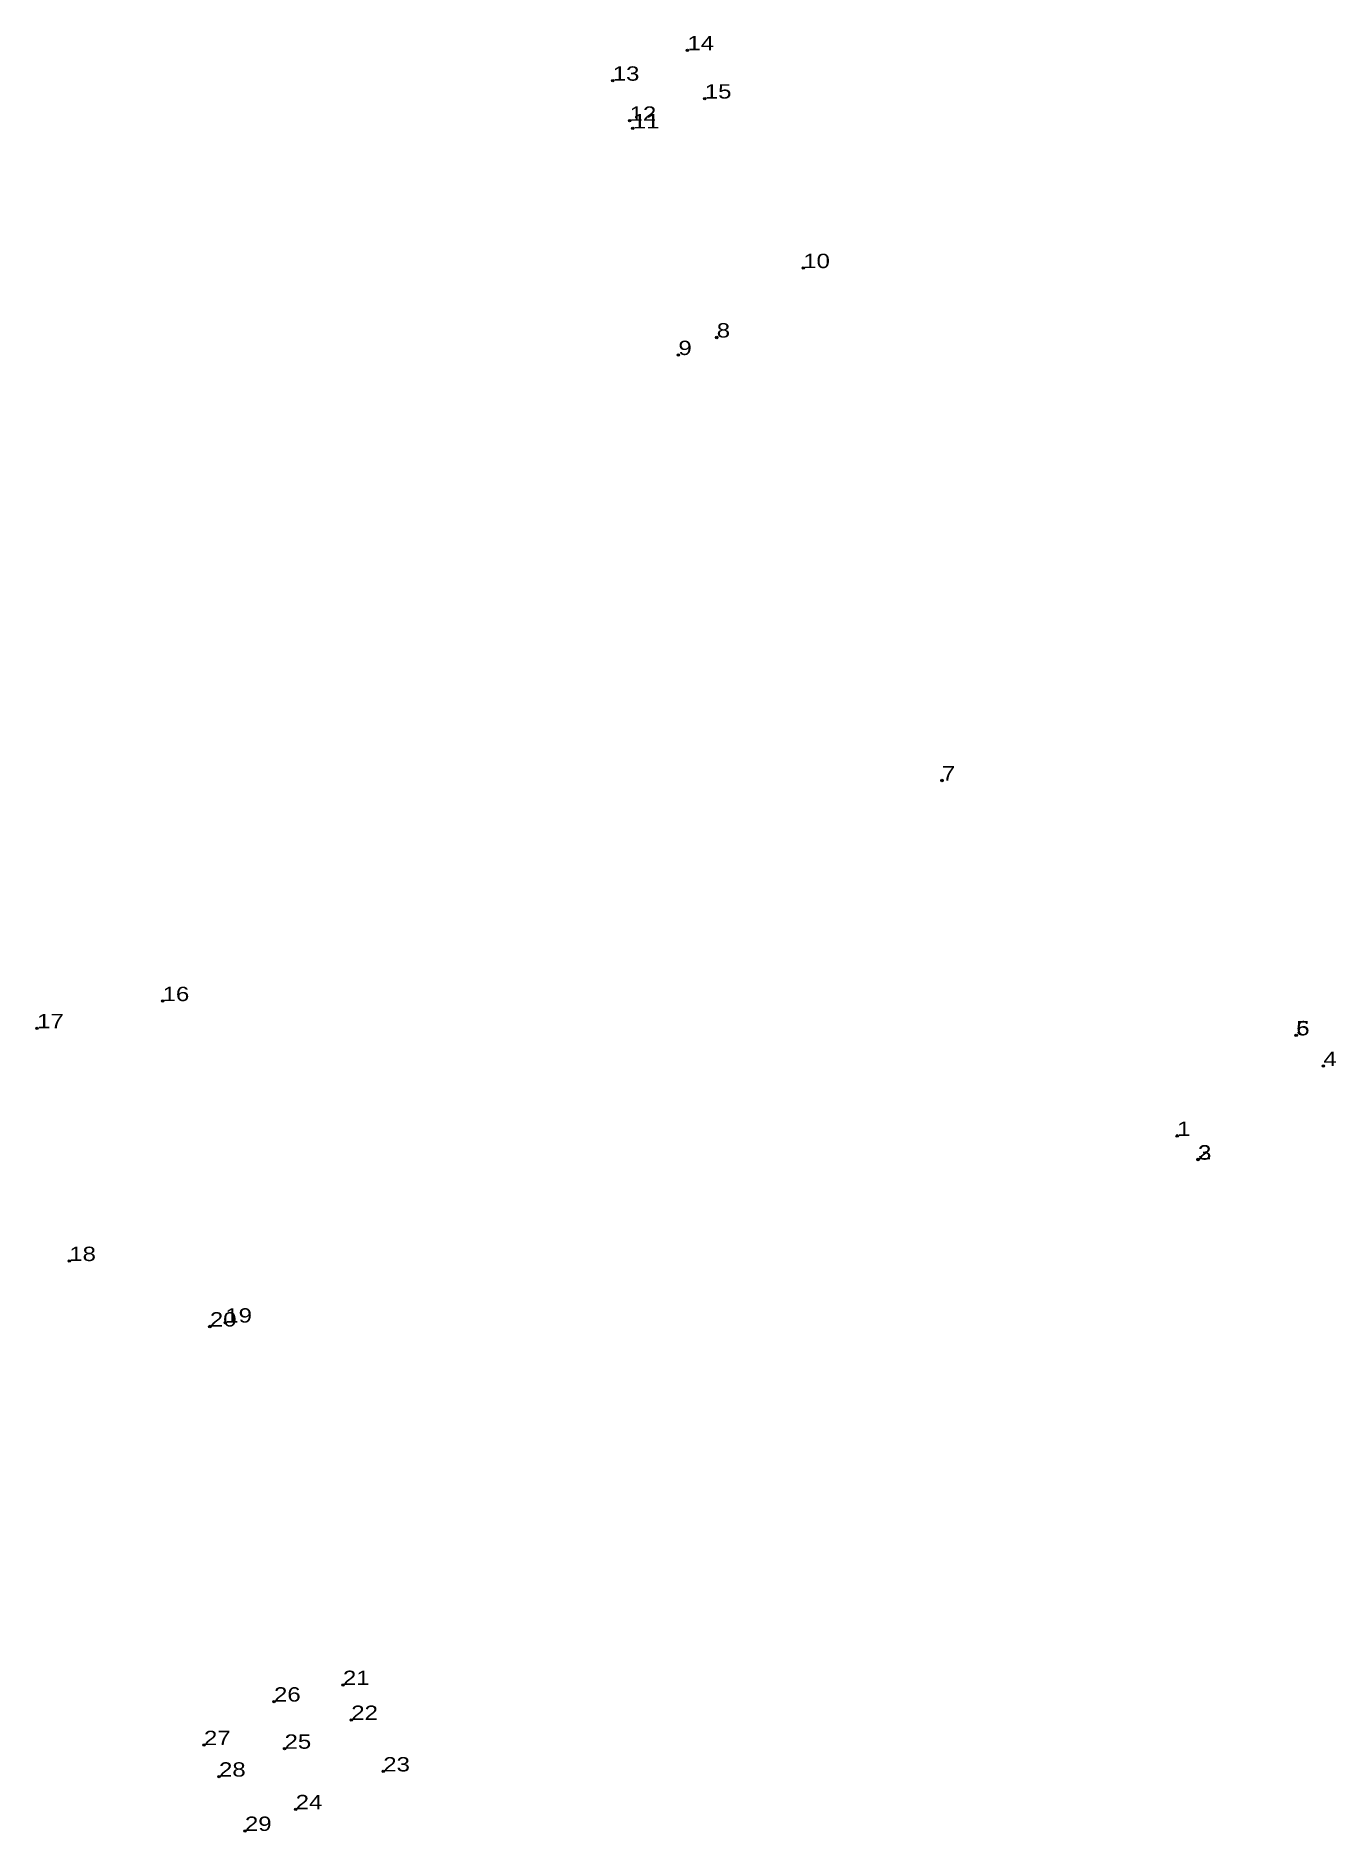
# Model space of a CAD drawing. Header units: metres. Extents: x 536365 to 537455, y 1836570 to 1839181.
# Drawn here: x 536364.7 to 536527.8, y 1836569.6 to 1836795 of the extents above; entities that cross this region are included whole.
import ezdxf

# ---------------------------------------------------------------- set-up
doc = ezdxf.new("R2010")
doc.units = ezdxf.units.M
doc.header["$LTSCALE"] = 0.6
doc.header["$PDMODE"] = 32
doc.header["$PDSIZE"] = 0.3
doc.layers.add('12', color=7, linetype='Continuous')
doc.layers.add('7', color=7, linetype='Continuous')

msp = doc.modelspace()

# ---------------------------------------------------------------- texts
at = {"layer": '12', "width": 1.25}
for s, p in [('14', (536446.45, 1836793.23)), ('13', (536437.08, 1836789.41)), ('15', (536448.63, 1836787.17)), ('12', (536439.19, 1836784.38)), ('11', (536439.59, 1836783.42)), ('10', (536460.98, 1836765.89)), ('8', (536450.13, 1836757.18)), ('9', (536445.32, 1836754.98)), ('7', (536478.38, 1836701.58)), ('16', (536380.6, 1836673.89)), ('17', (536364.86, 1836670.49)), ('5', (536522.83, 1836669.59)), ('6', (536522.84, 1836669.6)), ('4', (536526.25, 1836665.76)), ('1', (536507.9, 1836656.98)), ('3', (536510.52, 1836653.99)), ('2', (536510.5, 1836654.02)), ('18', (536368.89, 1836641.27)), ('20', (536386.53, 1836633.05)), ('19', (536388.47, 1836633.55)), ('21', (536403.23, 1836588.06)), ('26', (536394.58, 1836585.98)), ('22', (536404.27, 1836583.68)), ('27', (536385.79, 1836580.52)), ('25', (536395.9, 1836580.06)), ('28', (536387.68, 1836576.56)), ('23', (536408.29, 1836577.21)), ('24', (536397.3, 1836572.47)), ('29', (536390.93, 1836569.75))]:
    msp.add_text(s, height=1.8, dxfattribs=at).set_placement(p)

# ---------------------------------------------------------------- linework, layer by layer
at = {"layer": '7'}
for p in [(536446.45, 1836793.23), (536437.08, 1836789.41), (536448.63, 1836787.17), (536439.19, 1836784.38), (536439.59, 1836783.42), (536460.98, 1836765.89), (536450.13, 1836757.18), (536445.32, 1836754.98), (536478.38, 1836701.58), (536380.6, 1836673.89), (536364.86, 1836670.49), (536522.83, 1836669.59), (536522.84, 1836669.6), (536526.25, 1836665.76), (536507.9, 1836656.98), (536510.5, 1836654.02), (536510.52, 1836653.99), (536368.89, 1836641.27), (536386.53, 1836633.05), (536388.47, 1836633.55), (536403.23, 1836588.06), (536394.58, 1836585.98), (536404.27, 1836583.68), (536385.79, 1836580.52), (536395.9, 1836580.06), (536387.68, 1836576.56), (536408.29, 1836577.21), (536397.3, 1836572.47), (536390.93, 1836569.75)]:
    msp.add_point(p, dxfattribs=at)

msp.set_redraw_order([(e.dxf.handle, doc.entitydb.next_handle()) for e in msp.query("TEXT MTEXT ATTDEF DIMENSION ARC_DIMENSION")])  # texts and dimensions are drawn at this point

doc.saveas('drawing.dxf')
